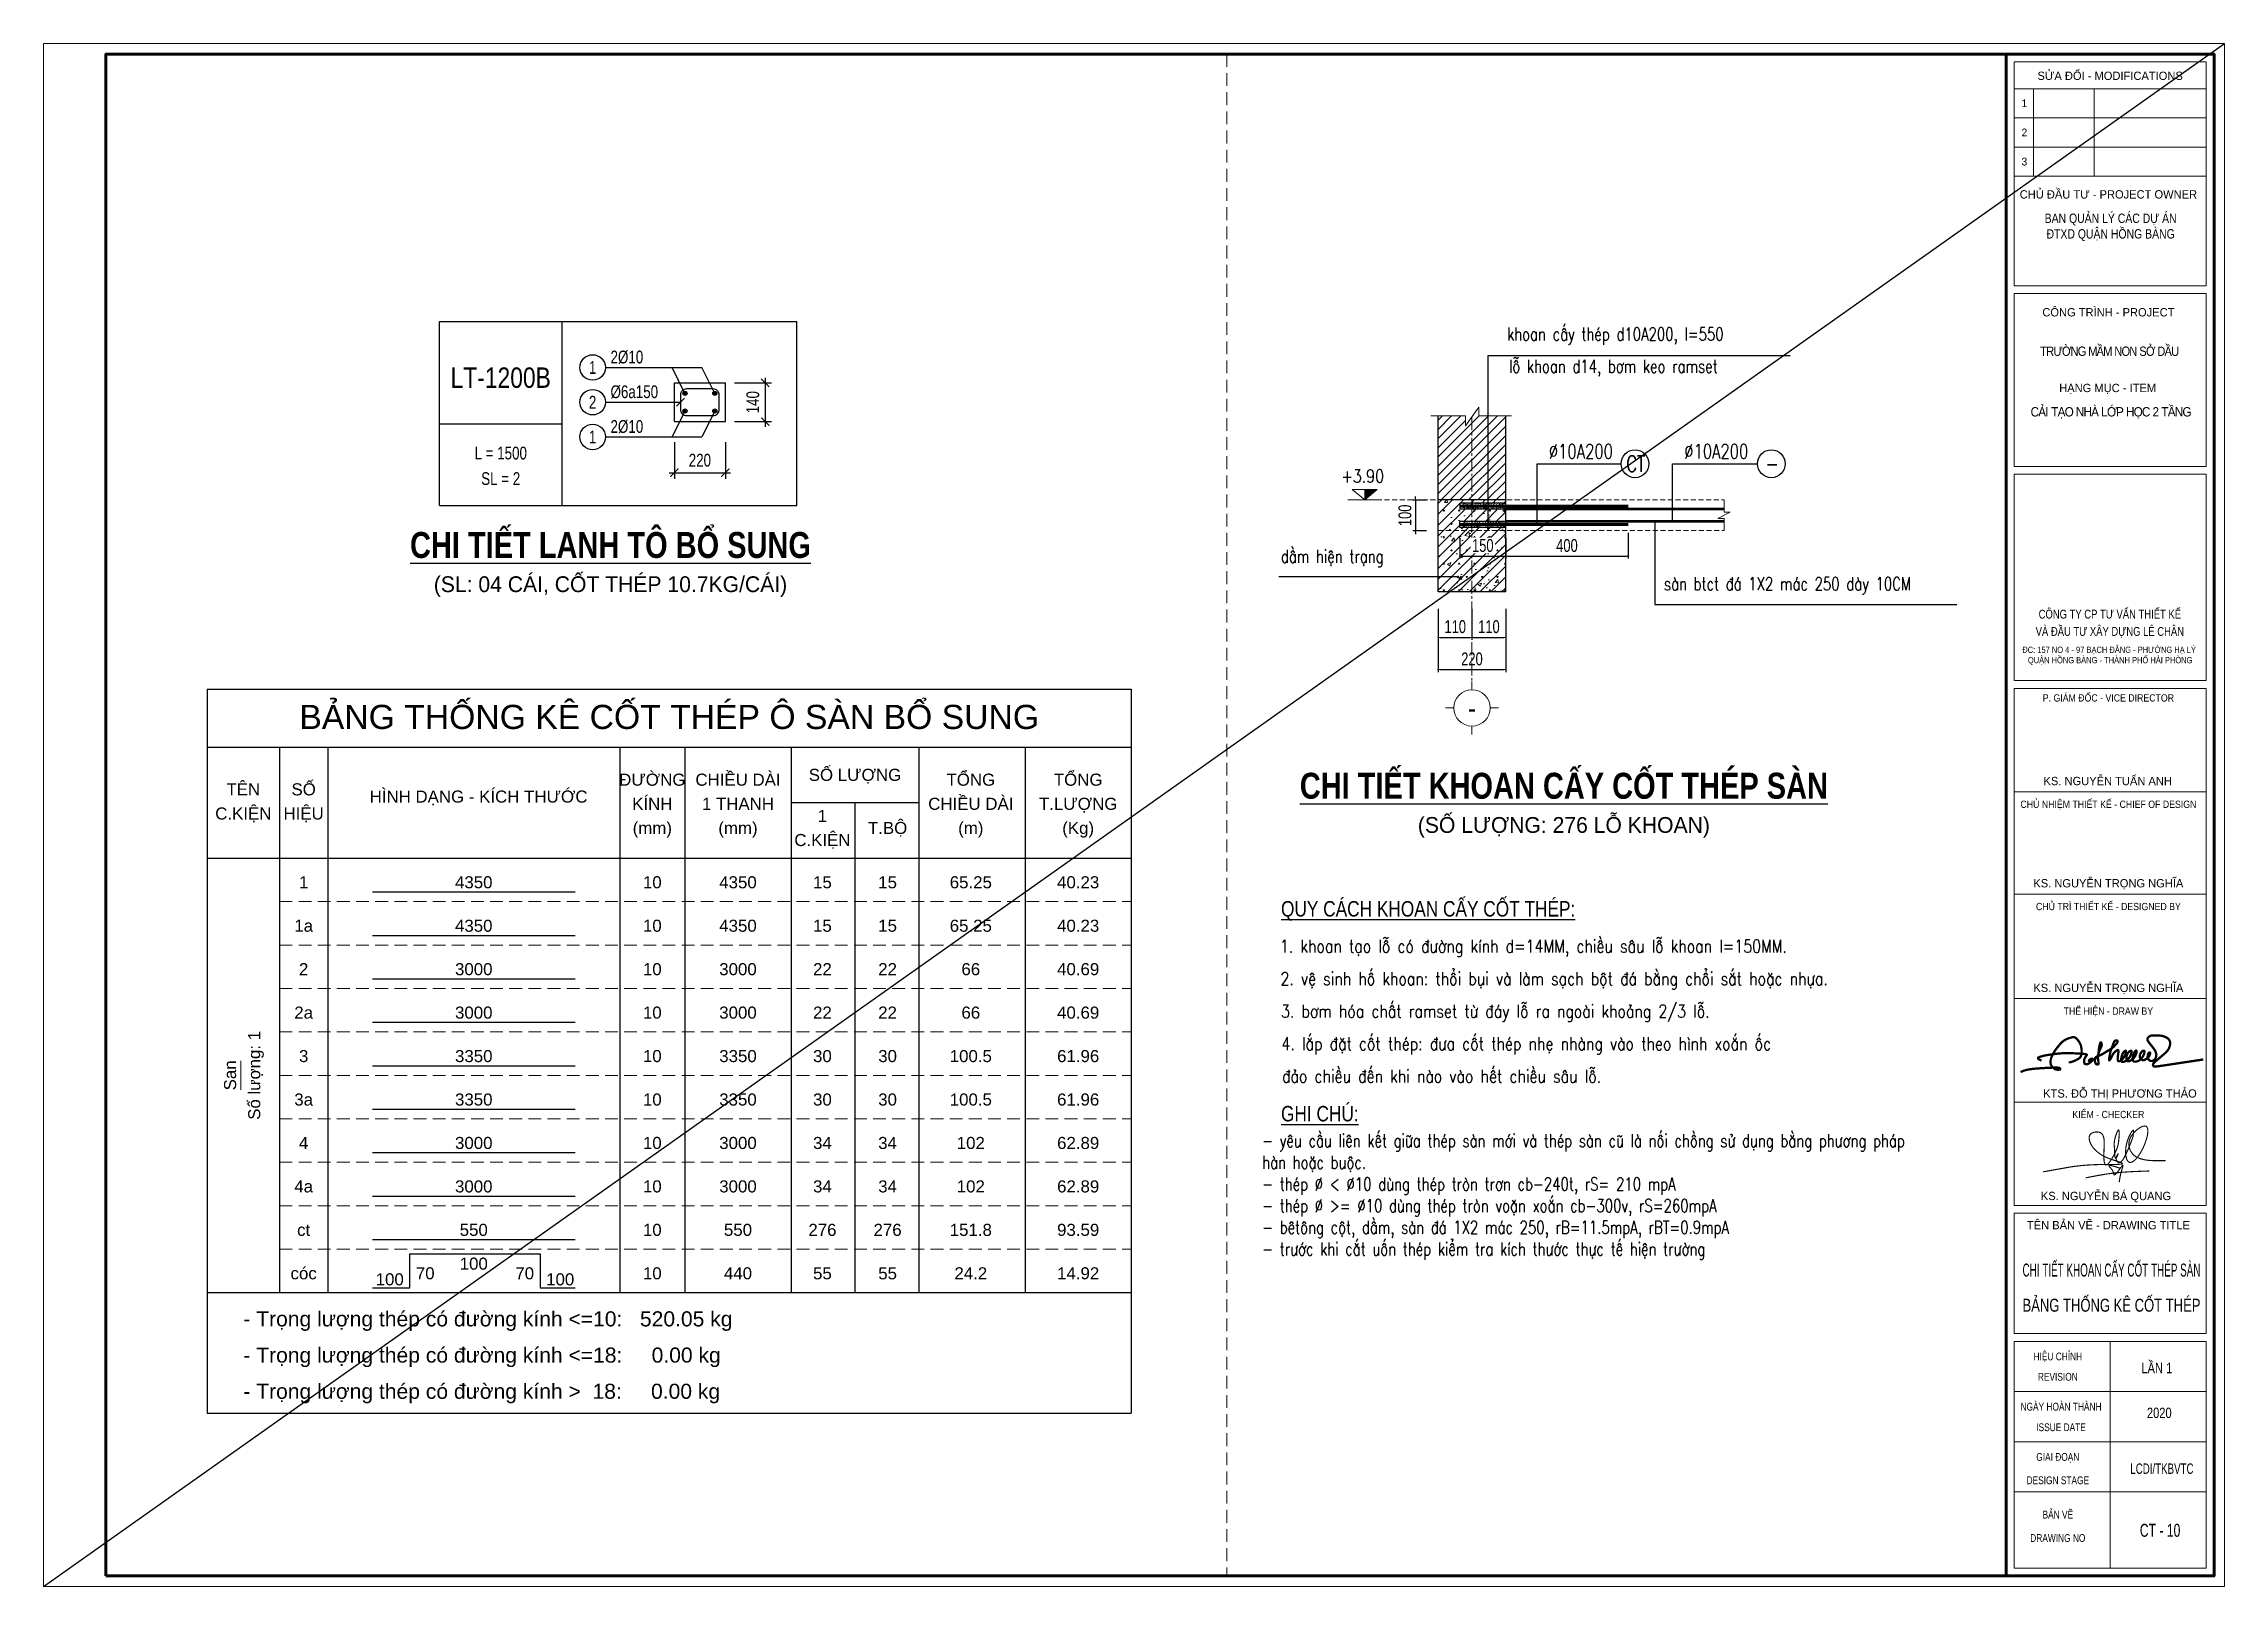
# Model space of a CAD drawing. Header units: millimetres. Extents: x -519517 to -431282, y -372679 to 113618.
# Drawn here: x -490082 to -479405, y -298568 to -291019 of the extents above; entities that cross this region are included whole.
import ezdxf
from ezdxf.enums import TextEntityAlignment as Align

# ---------------------------------------------------------------- set-up
doc = ezdxf.new("R2010")
doc.units = ezdxf.units.MM
doc.header["$LTSCALE"] = 5
for name, pattern in [('CENTER2', [28.575, 19.05, -3.175, 3.175, -3.175]), ('CENTERX2', [4, 2.5, -0.5, 0.5, -0.5]), ('DASHDOT', [1, 0.5, -0.25, 0, -0.25]), ('HIDDEN', [0.375, 0.25, -0.125])]:
    doc.linetypes.add(name, pattern=pattern)
doc.layers.get('0').update_dxf_attribs({"linetype": 'CENTER2'})
for name, color, linetype, lineweight in [('08. Net Text', 3, 'Continuous', 13), ('EG Net dam2', 6, 'Continuous', 53), ('Khungten_LCDI', 7, 'Continuous', 25), ('LC Dim', 8, 'Continuous', 18), ('LC Hatch', 252, 'Continuous', 9), ('LC ISO', 153, 'Continuous', 13), ('LC MANH DUT', 35, 'HIDDEN', 5), ('LC Net dam 1', 30, 'Continuous', 30), ('LC Net dam3', 1, 'Continuous', 60), ('LC Net khuat', 4, 'HIDDEN', 13), ('LC Net manh', 9, 'Continuous', 5), ('LC Net thay', 7, 'Continuous', 25), ('LC Net truc', 79, 'DASHDOT', 13), ('LC Text1', 3, 'Continuous', 20), ('LC Text2', 7, 'Continuous', 25)]:
    doc.layers.add(name, color=color, linetype=linetype, lineweight=lineweight)
for name, color, linetype in [('KCS_BORDER', 3, 'Continuous'), ('KCS_CHI', 1, 'Continuous'), ('KCS_DIM', 1, 'Continuous'), ('KCS_SNODE', 6, 'Continuous'), ('KCS_SOTHEP_CIRCLE', 1, 'Continuous'), ('KCS_SOTHEP_TEXT', 2, 'Continuous'), ('KCS_STEEL', 4, 'Continuous'), ('KCS_STIRRUP', 30, 'Continuous'), ('KCS_TEXT', 2, 'Continuous'), ('KCS_TEXT_TCK', 4, 'Continuous')]:
    doc.layers.add(name, color=color, linetype=linetype)
doc.layers.add('KCS_Plotter', color=11, linetype='Continuous', plot=False)
doc.styles.add('1', font='vnsimli.shx', dxfattribs={"width": 0.6})
doc.styles.add('Hoa', font='micross.ttf')
doc.styles.add('HOATBIF', font='hoatbif.shx', dxfattribs={"width": 0.75})
doc.styles.add('KCS_BIGTEXT', font='arial.ttf', dxfattribs={"width": 0.75})
doc.styles.add('KCS_SMTEXT', font='arial.ttf', dxfattribs={"width": 0.7})
doc.styles.add('Khungten', font='VHAVAN.TTF', dxfattribs={"width": 0.9, "height": 5000})
doc.styles.add('LC 1', font='VHAVANB.TTF')
doc.styles.add('LC 3', font='vnsimli.shx', dxfattribs={"width": 0.75})
doc.styles.add('LC3', font='VHARIALB.TTF', dxfattribs={"width": 0.8})
doc.styles.add('T1', font='Vnsimli.shx', dxfattribs={"width": 0.8})
doc.styles.add('T2', font='VHARIAL.TTF', dxfattribs={"width": 0.8})
doc.styles.add('Text Khung Ten', font='VHAVAN.TTF')
doc.styles.add('Thuong', font='micross.ttf')
doc.styles.add('Title', font='VHBLACK.TTF')
doc.styles.add('VnAvantH', font='VHAVANB.TTF', dxfattribs={"width": 0.6})
doc.dimstyles.new('1-100$7', dxfattribs={"dimtxt": 230, "dimasz": 300, "dimexe": 50, "dimexo": 300, "dimgap": 80, "dimtad": 1, "dimdec": 3, "dimzin": 12, "dimdsep": 46, "dimtxsty": '1', "dimblk1": 'ARCHTICK', "dimblk2": 'ARCHTICK', "dimsah": 1, "dimcen": 0.09, "dimdle": 160, "dimclrd": 256, "dimclre": 6, "dimclrt": 4, "dimadec": 3, "dimazin": 3, "dimtfac": 1, "dimtdec": 3, "dimtix": 1, "dimtmove": 2, "dimatfit": 3, "dimldrblk": 'DOTSMALL', "dimfxl": 1, "dimtolj": 1, "dimtzin": 15, "dimarcsym": 0})
doc.dimstyles.new('Copy of 1-110', dxfattribs={"dimscale": 110, "dimtxt": 2.5, "dimasz": 0.35, "dimexe": 0.5, "dimexo": 0, "dimgap": 0.8, "dimtad": 1, "dimdec": 0, "dimzin": 0, "dimdsep": 46, "dimtxsty": 'HOATBIF', "dimblk1": 'DOT', "dimblk2": 'DOT', "dimsah": 1, "dimcen": -1, "dimdle": 1, "dimclrd": 256, "dimclre": 256, "dimclrt": 4, "dimadec": 3, "dimazin": 2, "dimtfac": 0.333333, "dimtdec": 0, "dimtix": 1, "dimtmove": 2, "dimatfit": 3, "dimldrblk": 'DOT', "dimfxl": 1, "dimtvp": 0.833333, "dimtolj": 1, "dimtzin": 0, "dimarcsym": 0})
pattern_1 = [(50, (-119628.5, -305581.468), (18.2184669, -1.59390855), [1.905, -20.955]), (355, (-119628.5, -305581.468), (-3.5243421, 19.1056845), [1.524, -16.7640584]), (100.4514447, (-119626.982, -305581.601), (14.6941247, 17.5117752), [1.6190009, -17.8090245]), (46.1842, (-119628.5, -305576.388), (27.1079041, -4.2042328), [2.8575, -31.4325]), (96.635558, (-119626.241, -305576.739), (23.7404134, 24.7426125), [2.4285023, -26.7135608]), (351.184151, (-119628.5, -305576.388), (23.7404134, 24.7426125), [2.2859967, -25.1459732]), (21, (-119625.96, -305577.658), (15.1614391, -10.2265198), [1.905, -20.955]), (326, (-119625.96, -305577.658), (6.1802028, 18.4187966), [1.524, -16.764]), (71.451445, (-119624.697, -305578.51), (21.3416419, 8.1922769), [1.6190009, -17.8089938]), (37.5, (-119628.5, -305581.468), (0.30886033, 8.45550389), [0, -16.5608, 0, -17.018, 0, -16.8275]), (7.5, (-119628.5, -305581.468), (6.68196625, 10.01805748), [0, -9.7028, 0, -16.1798, 0, -6.4135]), (327.5, (-119634.1645, -305581.468), (13.55905952, -0.5728744), [0, -6.35, 0, -19.812, 0, -26.289]), (317.5, (-119636.705, -305581.468), (14.81291814, 2.5426491), [0, -8.255, 0, -13.1572, 0, -18.669])]

msp = doc.modelspace()

# ---------------------------------------------------------------- texts
at = {"layer": 'LC Net thay', "style": 'Hoa'}
for s, p in [('- Trọng lượng thép có đường kính <=10:   520.05 kg', (-489104, -297296.1)), ('- Trọng lượng thép có đường kính <=18:     0.00 kg', (-489104, -297473.3)), ('- Trọng lượng thép có đường kính >  18:     0.00 kg', (-489104, -297650.5))]:
    msp.add_text(s, height=73.828, dxfattribs=at).set_placement(p)
at = {"layer": 'LC Text1', "color": 4, "style": 'Hoa'}
msp.add_text('BẢNG THỐNG KÊ CỐT THÉP Ô SÀN BỔ SUNG', height=118.125, dxfattribs=at).set_placement((-487019.1, -294372.5), align=Align.CENTER)
at = {"layer": 'LC Text1', "ltscale": 0.2, "style": 'LC 1', "width": 0.9}
msp.add_text('-', height=100.3, dxfattribs=at).set_placement((-483088.9, -294350.9), align=Align.BOTTOM_CENTER)
at = {"layer": 'LC Text1'}
for s, height, style, p in [('SỐ LƯỢNG', 59.06, 'Hoa', (-486109.5, -294626.5)), ('TÊN', 59.06, 'Hoa', (-489104, -294697.4)), ('SỐ', 59.06, 'Hoa', (-488808.7, -294697.4)), ('HÌNH DẠNG - KÍCH THƯỚC', 59.062, 'Hoa', (-487952.3, -294732.8)), ('ĐƯỜNG', 59.06, 'Hoa', (-487101.8, -294650.1)), ('CHIỀU DÀI', 59.06, 'Hoa', (-486682.4, -294650.1)), ('TỔNG', 59.06, 'Hoa', (-485542.5, -294650.1)), ('TỔNG', 59.06, 'Hoa', (-485016.9, -294650.1)), ('C.KIỆN', 59.06, 'Hoa', (-489104, -294815.5)), ('HIỆU', 59.06, 'Hoa', (-488808.7, -294815.5)), ('KÍNH', 59.06, 'Hoa', (-487101.8, -294768.2)), ('1 THANH', 59.06, 'Hoa', (-486682.4, -294768.2)), ('1', 59.1, 'Hoa', (-486269, -294827.3)), ('CHIỀU DÀI', 59.06, 'Hoa', (-485542.5, -294768.2)), ('T.LƯỢNG', 59.06, 'Hoa', (-485016.9, -294768.2)), ('(mm)', 59.06, 'Thuong', (-487101.8, -294886.4)), ('(mm)', 59.06, 'Thuong', (-486682.4, -294886.4)), ('C.KIỆN', 59.06, 'Hoa', (-486269, -294945.4)), ('T.BỘ', 59.06, 'Hoa', (-485950, -294886.4)), ('(m)', 59.06, 'Thuong', (-485542.5, -294886.4)), ('(Kg)', 59.06, 'Thuong', (-485016.9, -294886.4))]:
    msp.add_text(s, height=height, dxfattribs=dict(at, style=style)).set_placement(p, align=Align.CENTER)
at = {"layer": 'LC Text1', "color": 3, "style": 'LC 3', "width": 0.8}
for s, p in [('1. khoan t¹o lç cã ®\xadêng kÝnh d=14MM, chiÒu s©u lç khoan l=150MM.', (-484029, -295467.1)), ('2. vÖ sinh hè khoan: thæi bôi vµ lµm s¹ch bét ®¸ b»ng chæi s¾t hoÆc nhùa.', (-484026.5, -295626.2)), ('3. b¬m hãa chÊt ramset tõ ®¸y lç ra ngoµi kho¶ng 2/3 lç.', (-484023.9, -295785.2)), ('4. l¾p ®Æt cèt thÐp: ®\xada cèt thÐp nhÑ nhµng vµo theo h×nh xo¾n èc ', (-484021.4, -295944.2)), ('®¶o chiÒu ®Õn khi nµo vµo hÕt chiÒu s©u lç.', (-484018.8, -296103.3))]:
    msp.add_text(s, height=63.55, dxfattribs=at).set_placement(p)
at = {"layer": 'LC Text1', "style": 'Hoa'}
for s, height, p in [('Số lượng: 1', 59.062, (-489021.3, -296067.6)), ('San', 59.06, (-489139.4, -296067.6))]:
    msp.add_text(s, height=height, rotation=90.00021, dxfattribs=at).set_placement(p, align=Align.CENTER)
at = {"layer": 'LC Text1', "color": 3, "char_height": 63.55, "attachment_point": 1, "line_spacing_factor": 0.8, "style": 'LC 3'}
for s, insert in [('khoan cÊy thÐp d10A200, l=550', (-482917, -292408.1)), ('lç khoan d14, b¬m keo ramset', (-482907.7, -292565.3)), ('dÇm hiÖn tr¹ng', (-484024.4, -293495.9)), ('sµn btct ®¸ 1X2 m¸c 250 dµy 10CM', (-482148.9, -293630.2))]:
    msp.add_mtext(s, dxfattribs=dict(at, insert=insert))
at = {"layer": 'LC Text1', "color": 3, "insert": (-484116, -296355.5), "char_height": 63.5499, "attachment_point": 1, "style": 'LC 3'}
msp.add_mtext_dynamic_manual_height_columns('- yªu cÇu liªn kÕt gi÷a thÐp sµn míi vµ thÐp sµn cò lµ nèi chång sö dông b»ng ph\xad¬ng ph¸p hµn hoÆc buéc.\\P- thÐp %%C < %%C10 dïng thÐp trßn tr¬n cb-240t, rS= 210 mpA\\P- thÐp %%C >= %%C10 dïng thÐp trßn voÆn xo¾n cb-300v, rS=260mpA\\P- bªt«ng cét, dÇm, sµn ®¸ 1X2 m¸c 250, rB=11.5mpA, rBT=0.9mpA\\P- tr\xadíc khi c¾t uèn thÐp kiÓm tra kÝch th\xadíc thùc tÕ hiÖn tr\xadêng', width=3453.892, gutter_width=1650, heights=[0], dxfattribs=at)
at = {"layer": 'LC Text2', "linetype": 'ByBlock', "style": 'LC 3', "width": 0.75}
for p in [(-482712.4, -293049), (-482049.5, -293049)]:
    msp.add_text('%%C10A200', height=70.61, dxfattribs=at).set_placement(p)
at = {"layer": 'LC Text2', "ltscale": 100, "style": 'LC 3', "width": 0.75}
for s, height, p in [('CT', 77.67, (-482286.8, -293074.7)), ('-', 77.7, (-481619.7, -293074.7))]:
    msp.add_text(s, height=height, dxfattribs=at).set_placement(p, align=Align.MIDDLE_CENTER)
at = {"layer": 'LC Text2', "style": 'Hoa'}
for s, height, p in [('1', 59.1, (-488808.7, -295169.9)), ('4350', 59.06, (-487975.9, -295169.9)), ('10', 59.06, (-487101.8, -295169.9)), ('4350', 59.06, (-486682.4, -295169.9)), ('15', 59.06, (-486269, -295169.9)), ('15', 59.06, (-485950, -295169.9)), ('65.25', 59.06, (-485542.5, -295169.9)), ('40.23', 59.06, (-485016.9, -295169.9)), ('1a', 59.06, (-488808.7, -295382.5)), ('4350', 59.06, (-487975.9, -295382.5)), ('10', 59.06, (-487101.8, -295382.5)), ('4350', 59.06, (-486682.4, -295382.5)), ('15', 59.06, (-486269, -295382.5)), ('15', 59.06, (-485950, -295382.5)), ('65.25', 59.06, (-485542.5, -295382.5)), ('40.23', 59.06, (-485016.9, -295382.5)), ('2', 59.1, (-488808.7, -295595.1)), ('3000', 59.06, (-487975.9, -295595.1)), ('10', 59.06, (-487101.8, -295595.1)), ('3000', 59.06, (-486682.4, -295595.1)), ('22', 59.06, (-486269, -295595.1)), ('22', 59.06, (-485950, -295595.1)), ('66', 59.06, (-485542.5, -295595.1)), ('40.69', 59.06, (-485016.9, -295595.1)), ('2a', 59.06, (-488808.7, -295807.7)), ('3000', 59.06, (-487975.9, -295807.7)), ('10', 59.06, (-487101.8, -295807.7)), ('3000', 59.06, (-486682.4, -295807.7)), ('22', 59.06, (-486269, -295807.7)), ('22', 59.06, (-485950, -295807.7)), ('66', 59.06, (-485542.5, -295807.7)), ('40.69', 59.06, (-485016.9, -295807.7)), ('3', 59.1, (-488808.7, -296020.4)), ('3350', 59.06, (-487975.9, -296020.4)), ('10', 59.06, (-487101.8, -296020.4)), ('3350', 59.06, (-486682.4, -296020.4)), ('30', 59.06, (-486269, -296020.4)), ('30', 59.06, (-485950, -296020.4)), ('100.5', 59.06, (-485542.5, -296020.4)), ('61.96', 59.06, (-485016.9, -296020.4)), ('3a', 59.06, (-488808.7, -296233)), ('3350', 59.06, (-487975.9, -296233)), ('10', 59.06, (-487101.8, -296233)), ('3350', 59.06, (-486682.4, -296233)), ('30', 59.06, (-486269, -296233)), ('30', 59.06, (-485950, -296233)), ('100.5', 59.06, (-485542.5, -296233)), ('61.96', 59.06, (-485016.9, -296233)), ('4', 59.1, (-488808.7, -296445.6)), ('3000', 59.06, (-487975.9, -296445.6)), ('10', 59.06, (-487101.8, -296445.6)), ('3000', 59.06, (-486682.4, -296445.6)), ('34', 59.06, (-486269, -296445.6)), ('34', 59.06, (-485950, -296445.6)), ('102', 59.06, (-485542.5, -296445.6)), ('62.89', 59.06, (-485016.9, -296445.6)), ('4a', 59.06, (-488808.7, -296658.2)), ('3000', 59.06, (-487975.9, -296658.2)), ('10', 59.06, (-487101.8, -296658.2)), ('3000', 59.06, (-486682.4, -296658.2)), ('34', 59.06, (-486269, -296658.2)), ('34', 59.06, (-485950, -296658.2)), ('102', 59.06, (-485542.5, -296658.2)), ('62.89', 59.06, (-485016.9, -296658.2)), ('ct', 59.06, (-488808.7, -296870.9)), ('550', 59.06, (-487975.9, -296870.9)), ('10', 59.06, (-487101.8, -296870.9)), ('550', 59.06, (-486682.4, -296870.9)), ('276', 59.06, (-486269, -296870.9)), ('276', 59.06, (-485950, -296870.9)), ('151.8', 59.06, (-485542.5, -296870.9)), ('93.59', 59.06, (-485016.9, -296870.9)), ('cóc', 59.06, (-488808.7, -297083.5)), ('10', 59.06, (-487101.8, -297083.5))]:
    msp.add_text(s, height=height, dxfattribs=at).set_placement(p, align=Align.BOTTOM_CENTER)
at = {"layer": 'LC Text2', "style": 'T2', "width": 0.8}
for s, p in [('%%Uquy c¸ch khoan cÊy cèt thÐp:', (-484023.8, -295290.3)), ('%%Ughi chó:', (-484023.8, -296292.8))]:
    msp.add_text(s, height=75.576, dxfattribs=at).set_placement(p)
at = {"layer": 'LC Text2', "style": 'Hoa'}
for s, p in [('70', (-488259.4, -297065.8)), ('100', (-487621.5, -297095.3))]:
    msp.add_text(s, height=59.06, dxfattribs=at).set_placement(p)
msp.add_text('100', height=59.06, dxfattribs=at).set_placement((-487975.9, -297018.5), align=Align.CENTER)
for s, p in [('70', (-487680.6, -297065.8)), ('100', (-488318.5, -297095.3))]:
    msp.add_text(s, height=59.06, dxfattribs=at).set_placement(p, align=Align.RIGHT)
at = {"layer": 'LC Text2', "color": 7, "style": 'Hoa'}
for s, p in [('440', (-486682.4, -297083.5)), ('55', (-486269, -297083.5)), ('55', (-485950, -297083.5)), ('24.2', (-485542.5, -297083.5)), ('14.92', (-485016.9, -297083.5))]:
    msp.add_text(s, height=59.06, dxfattribs=at).set_placement(p, align=Align.BOTTOM_CENTER)

# ---------------------------------------------------------------- blocks, each defined once
blk = doc.blocks.new('NGUYEN BA QUANG')
at = {"layer": 'LC ISO', "const_width": 54}
for points in [[(-3416, -557, -0.0010233), (-2231, -345, -0.0083849), (-1869, -289, -0.0261139), (-905, -212, -0.0071659), (-491, -205, 0.0017735), (-49, -203, 0.0097361), (200, -197, 0.025773), (331, -186, 0.0544649), (383, -173, 0.09183), (397, -166, 0.3862622), (399, -152, 0.1297931), (379, -135, 0.0368009), (321, -108, 0.0161279), (184, -59, -0.0067357), (-183, 62, -0.0239236), (-416, 154, -0.0467855), (-684, 310, -0.0415094), (-918, 503, -0.092678), (-1136, 813, -0.0777785), (-1199, 1035, -0.0701065), (-1196, 1141, -0.2015724), (-1106, 1286, -0.0918868), (-982, 1343, -0.1188506), (-732, 1351, -0.227561), (-543, 1208, -0.0557164), (-508, 1121, -0.0357413), (-487, 1019, -0.0227565), (-478, 904, -0.0186777), (-477, 714, 0.0053615), (-493, 294, 0.0225006), (-487, 25, 0.0249561), (-474, -85, 0.051878), (-451, -169, 0.0840037), (-427, -209, 0.302699), (-372, -224, 0.0910284), (-331, -204, 0.0457694), (-285, -164, 0.0314074), (-218, -87, 0.0264732), (-114, 66, 0.0388783), (124, 530, 0.0633875), (207, 831, 0.0303767), (243, 1236, 0.019395), (241, 1350, 0.050857), (231, 1429, 0.0892589), (221, 1451, 0.4461927), (202, 1454, 0.0896702), (185, 1438, 0.0483152), (156, 1388, 0.0245678), (114, 1288, 0.037087), (24, 971, 0.0681105), (7, 722, 0.0074038), (19, 571, -0.0098205), (27, 442, 0.0137748), (38, 214, 0.0239914), (46, 154, 0.0686415), (58, 113, 0.1684949), (71, 99, 0.190472), (82, 99, 0.1357526), (102, 116, 0.0425465), (133, 165, 0.0372468), (185, 280, 0.0834618), (192, 310, 0.7523962), (189, 311, 0.0771033), (170, 286, 0.0677775), (106, 135, 0.0796422), (97, 52, 0.0761501), (107, 12, 0.0908181), (168, -77, 0.1629919), (233, -111, 0.1345346), (287, -101, 0.0461347), (315, -85, 0.0588999), (372, -33, 0.0334464), (431, 44, 0.0204929), (492, 142, 0.0189308), (584, 325, 0.0123147), (712, 617, 0.006262), (906, 1114)], [(906, 1114, 0.0068212), (929, 1272, 0.0117745), (937, 1340, 0.0262664), (938, 1394, 0.0521035), (935, 1423, 0.0767832), (930, 1436, 0.1639711), (923, 1442, 0.1700422), (914, 1442, 0.0804787), (902, 1436, 0.05585), (881, 1417, 0.0310563), (847, 1375, 0.0252032), (791, 1286, 0.116129), (556, 476, 0.0619741), (575, 166, 0.0453647), (610, 47, 0.0706763), (660, -41, 0.0914148), (710, -86, 0.1469051), (783, -104, 0.0684475), (833, -95, 0.0496358), (885, -72, 0.0539859), (978, -6, 0.0292093), (1056, 69, 0.0213044), (1134, 162, 0.0254909), (1250, 329, 0.0688733), (1561, 1027, 0.0177299), (1596, 1171, 0.0376973), (1624, 1368, 0.0290371), (1623, 1453, 0.0428799), (1613, 1525, 0.0667264), (1590, 1583, 0.1004946), (1556, 1623, 0.1118715), (1508, 1644, 0.0546311), (1469, 1647, 0.0411791), (1426, 1643, 0.04561), (1355, 1623, 0.0496701), (1225, 1558, 0.1094288), (829, 1164, 0.0504697), (753, 1012, 0.3681263), (1079, 156, 0.0406548), (1223, 90, 0.031441), (1383, 42, 0.0235031), (1557, 9, 0.0170839), (1742, -10, 0.0119355), (1936, -19, 0.0091334), (2206, -21, 0.0029154), (2480, -16)], [(-1368, -847, -0.0040515), (-800, -737, -0.0263843), (342, -582, -0.0063389), (726, -556, -0.0042152), (1111, -537, -0.0026292), (1689, -517)], [(274, -380, 0.0025836), (99, -322, 0.0048292), (-9, -289, 0.0095493), (-104, -262, 0.0201896), (-180, -245, 0.0203908), (-210, -242, 0.0377921), (-233, -241, 0.0838906), (-249, -244, 0.1298664), (-256, -250, 0.1706473), (-258, -257, 0.0741418), (-257, -264, 0.0433302), (-253, -271, 0.0389821), (-240, -290, 0.0183814), (-209, -327, -0.0061446), (-155, -388, -0.0171614), (-112, -442, -0.0291793), (-72, -502, -0.0562767), (-39, -577, -0.0254161), (-31, -610, -0.0032474), (-24, -652, 0.0333155), (-18, -677, 0.0556315), (-12, -689, 0.0875211), (-5, -698, 0.1582798), (8, -703, 0.0777698), (18, -702, 0.0514953), (30, -698, 0.0483803), (50, -685, 0.02792), (72, -667, 0.0212153), (104, -635, 0.0127575), (138, -596, 0.0113536), (192, -528, 0.0059453), (265, -430, -0.0079036), (360, -301, -0.0114833), (384, -270, -0.0278225), (404, -249, -0.066961), (415, -240, -0.1235452), (420, -238, -0.2485841), (424, -240, -0.1208396), (426, -246, -0.0645966), (426, -260, -0.0270083), (421, -289, -0.0113062), (411, -326, -0.0070848), (384, -419, 0.0077733), (340, -569, 0.0316199), (266, -923, 0.0047948), (248, -1055)]]:
    blk.add_lwpolyline(points, format="xyb", dxfattribs=at)
blk = doc.blocks.new('CK THAO')
at = {"layer": 'LC ISO', "const_width": 60}
for points in [[(21873, -82516), (21924, -82491), (21950, -82481), (21969, -82474), (21981, -82470), (21991, -82467), (22001, -82464), (22014, -82461), (22025, -82458), (22037, -82455), (22057, -82451), (22068, -82449), (22080, -82446), (22097, -82444), (22129, -82439), (22159, -82435), (22189, -82431), (22205, -82429), (22225, -82427), (22244, -82425), (22262, -82424), (22280, -82422), (22304, -82420), (22336, -82418), (22363, -82416), (22376, -82415), (22394, -82414), (22448, -82411), (22470, -82409), (22494, -82408), (22518, -82406), (22535, -82405), (22561, -82404), (22595, -82402), (22630, -82401), (22651, -82400), (22666, -82399), (22681, -82399), (22688, -82398), (22696, -82398), (22704, -82398), (22709, -82398), (22715, -82397), (22721, -82397), (22729, -82397), (22736, -82397), (22743, -82397), (22749, -82397), (22755, -82397), (22768, -82397), (22776, -82396), (22788, -82396), (22796, -82396), (22808, -82396), (22817, -82396), (22822, -82396), (22831, -82396), (22831, -82396), (22843, -82397), (22860, -82399), (22875, -82401), (22885, -82403), (22888, -82404), (22889, -82405), (22889, -82405), (22892, -82406), (22893, -82407), (22895, -82408), (22897, -82409), (22899, -82410), (22900, -82411), (22902, -82412), (22902, -82412), (22903, -82413), (22903, -82413), (22905, -82415), (22906, -82417), (22907, -82418), (22908, -82420), (22910, -82422), (22910, -82422), (22910, -82424), (22911, -82426), (22912, -82426), (22912, -82427), (22912, -82428), (22912, -82428), (22912, -82428), (22912, -82428), (22912, -82429), (22912, -82430), (22912, -82431), (22912, -82432), (22912, -82433), (22912, -82434), (22912, -82434), (22911, -82435), (22911, -82435), (22911, -82436), (22910, -82437), (22910, -82438), (22910, -82438), (22909, -82439), (22908, -82439), (22908, -82440), (22907, -82440), (22907, -82441), (22906, -82441), (22906, -82441), (22905, -82442), (22904, -82442), (22904, -82443), (22903, -82443), (22903, -82443), (22902, -82444), (22900, -82444), (22899, -82445), (22898, -82445), (22896, -82446), (22892, -82447), (22887, -82449), (22882, -82450), (22873, -82451), (22868, -82452), (22860, -82453), (22855, -82453), (22848, -82453), (22835, -82453), (22823, -82451), (22809, -82448), (22799, -82445), (22785, -82439), (22776, -82434), (22768, -82430), (22755, -82423), (22743, -82415), (22731, -82406), (22721, -82397), (22703, -82379), (22695, -82369), (22680, -82346), (22670, -82324), (22663, -82303), (22659, -82280), (22659, -82280), (22657, -82245), (22658, -82222), (22662, -82195), (22670, -82159), (22679, -82133), (22693, -82098), (22717, -82048), (22728, -82027), (22764, -81967), (22796, -81921), (22796, -81921), (22828, -81879), (22852, -81849), (22866, -81831), (22866, -81831), (22886, -81808), (22886, -81808), (22906, -81785), (22906, -81785), (22924, -81765), (22924, -81765), (22943, -81746), (22954, -81735), (22968, -81723), (22980, -81713), (22992, -81703), (23007, -81692), (23019, -81684), (23033, -81675), (23047, -81667), (23068, -81656), (23085, -81648), (23105, -81640), (23127, -81632), (23144, -81626), (23161, -81621), (23174, -81617), (23188, -81613), (23204, -81609), (23222, -81604), (23232, -81602), (23239, -81602), (23239, -81602), (23240, -81601), (23242, -81601), (23243, -81601), (23245, -81601), (23246, -81601), (23247, -81601), (23249, -81601), (23250, -81600), (23250, -81600), (23251, -81600), (23251, -81600), (23255, -81600), (23258, -81600), (23263, -81600), (23264, -81601), (23264, -81601), (23268, -81601), (23277, -81602), (23286, -81604), (23310, -81616), (23317, -81621), (23326, -81629), (23336, -81638), (23344, -81647), (23351, -81653), (23358, -81662), (23375, -81681), (23383, -81692), (23393, -81706), (23401, -81717), (23417, -81744), (23426, -81760), (23440, -81790), (23448, -81811), (23456, -81838), (23456, -81838), (23467, -81893), (23472, -81943), (23472, -81958), (23472, -81982), (23471, -81997), (23469, -82024), (23468, -82035), (23465, -82053), (23465, -82053), (23459, -82078), (23459, -82078), (23451, -82101), (23424, -82139), (23401, -82158), (23372, -82176), (23348, -82189), (23348, -82189), (23295, -82214), (23256, -82231), (23196, -82252), (23154, -82259), (23134, -82259)], [(25205, -81700), (25201, -81692), (25196, -81679), (25194, -81670), (25193, -81661), (25193, -81652), (25195, -81642), (25199, -81632), (25203, -81623), (25206, -81617), (25212, -81609), (25217, -81603), (25224, -81596), (25234, -81587), (25242, -81581), (25251, -81576)], [(25242, -81581), (25260, -81571), (25284, -81562), (25309, -81557), (25341, -81554), (25378, -81554), (25412, -81554), (25450, -81555)], [(25450, -81555), (25511, -81558), (25568, -81566), (25603, -81574), (25642, -81588), (25683, -81607), (25715, -81625), (25744, -81650), (25767, -81680), (25784, -81722), (25788, -81756), (25784, -81800), (25774, -81841), (25759, -81881), (25742, -81916), (25722, -81947), (25685, -81991), (25660, -82015), (25603, -82063), (25360, -82272), (25345, -82295), (25336, -82329), (25342, -82346)], [(23724, -82236), (23724, -82236), (23715, -82244), (23708, -82251), (23693, -82264), (23693, -82264), (23683, -82272), (23670, -82282), (23657, -82291), (23639, -82301), (23625, -82306), (23614, -82309), (23602, -82311), (23591, -82311), (23552, -82299), (23540, -82271), (23537, -82256), (23536, -82244), (23536, -82228), (23537, -82214), (23538, -82205), (23540, -82192), (23543, -82178), (23549, -82162), (23556, -82147), (23564, -82134), (23570, -82123), (23578, -82113), (23587, -82099), (23594, -82089), (23599, -82081), (23605, -82071), (23606, -82061), (23581, -82046), (23556, -82043), (23531, -82040), (23512, -82039), (23468, -82035), (23436, -82033), (23416, -82031), (23377, -82029), (23357, -82028), (23327, -82026), (23300, -82024), (23271, -82023), (23239, -82022), (23205, -82020), (23169, -82019), (23145, -82019), (23117, -82019), (23102, -82019), (23073, -82019), (23043, -82019), (23009, -82020), (22984, -82021), (22949, -82023), (22904, -82026), (22885, -82028), (22841, -82032), (22799, -82037), (22739, -82045), (22685, -82052), (22637, -82058), (22612, -82062), (22580, -82067), (22561, -82070), (22534, -82075), (22502, -82082), (22465, -82090), (22437, -82098), (22403, -82108), (22388, -82113), (22377, -82117), (22365, -82121), (22344, -82130), (22335, -82135), (22330, -82150), (22343, -82173), (22370, -82190), (22420, -82212)], [(23715, -82171), (23708, -82174), (23697, -82178), (23690, -82182), (23675, -82193), (23667, -82205), (23665, -82209), (23663, -82215), (23662, -82217), (23662, -82217), (23662, -82219), (23664, -82223), (23679, -82225), (23691, -82223)], [(23691, -82223), (23694, -82223), (23710, -82220), (23748, -82211), (23772, -82203), (23793, -82193), (23820, -82177), (23831, -82169), (23831, -82169), (23846, -82155)], [(23720, -82240), (23729, -82232), (23732, -82229), (23737, -82224), (23741, -82219), (23744, -82216), (23746, -82212), (23751, -82204), (23753, -82198), (23755, -82189), (23755, -82184), (23755, -82180), (23755, -82176), (23754, -82171), (23753, -82168), (23751, -82165), (23748, -82162), (23742, -82161), (23737, -82163), (23733, -82164), (23727, -82166), (23720, -82169), (23715, -82171)], [(23890, -82320), (23884, -82319), (23877, -82318), (23872, -82316), (23866, -82313), (23859, -82309), (23855, -82306), (23849, -82301), (23843, -82295), (23843, -82295), (23834, -82279), (23829, -82268), (23824, -82249), (23821, -82236), (23818, -82224), (23815, -82209), (23813, -82191), (23813, -82181), (23816, -82163), (23828, -82139), (23842, -82126), (23883, -82102), (23918, -82088), (23936, -82081)], [(23847, -82156), (23863, -82135), (23876, -82115), (23885, -82099), (23894, -82078), (23903, -82054), (23912, -82028), (23924, -81993), (23932, -81969), (23947, -81931), (23960, -81903), (23972, -81880), (23981, -81861), (23991, -81834), (23997, -81804), (23994, -81775), (23992, -81768), (23991, -81766), (23990, -81762), (23989, -81758), (23987, -81755), (23986, -81753), (23985, -81751), (23984, -81748), (23982, -81745), (23980, -81742), (23978, -81740), (23976, -81739), (23974, -81739), (23968, -81740), (23959, -81746), (23958, -81748), (23957, -81751), (23956, -81753), (23955, -81757), (23955, -81760), (23954, -81764), (23952, -81774), (23949, -81785), (23946, -81796), (23946, -81796), (23943, -81809), (23943, -81809), (23938, -81826), (23938, -81826), (23937, -81832), (23935, -81838), (23933, -81847), (23933, -81847), (23931, -81858)], [(23931, -81858), (23931, -81858), (23927, -81881), (23925, -81896), (23922, -81922), (23921, -81938), (23917, -81976), (23898, -82129), (23899, -82155), (23902, -82185), (23907, -82219), (23907, -82219), (23910, -82248), (23911, -82271), (23911, -82289), (23910, -82293), (23910, -82297), (23909, -82300), (23908, -82302), (23908, -82302), (23907, -82305), (23906, -82307), (23906, -82307), (23905, -82310), (23903, -82313), (23899, -82317), (23898, -82318), (23896, -82318), (23896, -82318), (23895, -82319), (23891, -82319), (23890, -82320)], [(23936, -82081), (23964, -82069), (23984, -82059), (24000, -82051), (24021, -82040), (24041, -82028), (24067, -82013), (24085, -82002), (24116, -81982), (24137, -81969), (24159, -81956), (24185, -81940), (24207, -81927), (24251, -81900), (24282, -81876), (24308, -81852), (24333, -81826), (24355, -81803)], [(24344, -81697), (24337, -81703), (24328, -81714), (24313, -81740), (24306, -81758), (24299, -81776), (24290, -81802), (24282, -81822), (24282, -81822), (24264, -81865), (24230, -81962), (24221, -81997), (24217, -82020), (24200, -82109), (24194, -82146), (24193, -82161), (24191, -82172), (24191, -82182), (24191, -82190), (24192, -82198), (24192, -82198), (24195, -82204), (24199, -82204), (24204, -82202), (24210, -82193), (24215, -82188), (24217, -82184), (24220, -82180), (24223, -82176), (24225, -82172), (24228, -82168), (24230, -82165), (24232, -82161), (24234, -82158), (24236, -82154), (24238, -82151)], [(24238, -82151), (24247, -82135), (24253, -82123), (24262, -82106), (24269, -82090), (24276, -82077), (24282, -82066), (24292, -82047), (24299, -82036), (24308, -82022), (24321, -82006), (24331, -81996), (24344, -81984), (24354, -81975), (24368, -81964), (24370, -81962), (24371, -81961), (24374, -81959), (24377, -81957), (24393, -81946), (24403, -81941), (24405, -81940), (24405, -81940), (24407, -81939), (24407, -81939), (24411, -81938), (24411, -81938), (24416, -81937), (24417, -81936), (24420, -81937), (24422, -81937), (24424, -81938), (24426, -81939), (24428, -81940), (24430, -81944), (24431, -81947), (24433, -81952), (24434, -81955), (24434, -81959), (24435, -81963)], [(24355, -81803), (24377, -81780), (24398, -81753), (24411, -81724), (24410, -81700), (24403, -81690), (24403, -81690), (24396, -81685), (24384, -81683), (24374, -81684), (24364, -81686), (24352, -81692), (24344, -81697), (24337, -81703)], [(24435, -81963), (24435, -81969), (24435, -81976), (24435, -81986), (24434, -81998), (24433, -82006), (24416, -82121), (24413, -82183), (24418, -82206)], [(24415, -82197), (24422, -82214), (24427, -82222), (24433, -82228), (24442, -82231), (24450, -82231), (24457, -82229), (24467, -82226), (24474, -82222), (24489, -82213), (24499, -82206), (24499, -82206), (24520, -82190), (24536, -82177), (24556, -82158), (24566, -82143), (24575, -82128), (24583, -82113), (24592, -82096), (24601, -82080), (24609, -82063), (24617, -82045), (24623, -82025), (24628, -82006), (24631, -81981), (24629, -81961), (24627, -81957), (24627, -81957), (24627, -81957), (24623, -81954), (24620, -81953), (24616, -81954), (24611, -81957), (24606, -81960), (24600, -81964), (24595, -81969), (24589, -81974), (24582, -81981), (24577, -81987), (24566, -81999), (24558, -82009), (24548, -82025), (24539, -82044), (24531, -82064), (24524, -82087), (24518, -82107), (24513, -82128), (24509, -82148), (24507, -82167), (24508, -82199), (24510, -82221), (24518, -82239), (24529, -82246), (24539, -82248), (24552, -82248), (24564, -82246), (24592, -82239), (24627, -82218), (24654, -82200), (24654, -82200), (24683, -82176), (24703, -82156), (24722, -82131), (24733, -82114), (24746, -82090), (24758, -82063), (24767, -82036), (24773, -82009), (24777, -81983), (24773, -81963), (24764, -81956), (24746, -81960), (24729, -81968), (24712, -81980), (24687, -82007), (24676, -82027), (24663, -82053), (24653, -82076), (24646, -82098), (24642, -82129), (24642, -82153), (24644, -82168), (24646, -82182), (24652, -82201), (24663, -82222), (24678, -82229), (24697, -82231), (24715, -82229), (24736, -82222), (24753, -82213)], [(24753, -82213), (24766, -82205), (24778, -82196), (24788, -82188), (24799, -82180), (24808, -82172), (24825, -82156), (24841, -82138), (24854, -82122), (24863, -82108), (24872, -82093), (24879, -82077), (24886, -82061), (24893, -82043), (24899, -82029), (24909, -82001), (24909, -81980), (24908, -81971), (24906, -81962), (24903, -81956), (24899, -81951), (24896, -81950), (24892, -81950), (24890, -81951), (24886, -81953), (24883, -81956), (24878, -81960), (24873, -81965), (24869, -81970), (24866, -81974), (24850, -82004)], [(24863, -81978), (24863, -81978), (24845, -82005), (24837, -82020), (24828, -82043), (24820, -82067), (24813, -82093), (24809, -82111), (24805, -82140), (24804, -82175), (24812, -82210), (24820, -82221), (24831, -82230), (24842, -82237), (24856, -82241), (24867, -82242)], [(24867, -82242), (24888, -82241), (24906, -82238), (24925, -82233), (24937, -82229), (24964, -82217), (24995, -82197), (25013, -82183), (25042, -82152), (25068, -82112), (25084, -82083), (25096, -82056), (25104, -82034), (25110, -82015), (25115, -81988), (25114, -81970), (25110, -81961), (25107, -81959), (25100, -81956), (25095, -81955), (25089, -81954), (25081, -81955), (25073, -81957), (25065, -81960), (25059, -81964), (25054, -81969), (25049, -81973), (25045, -81979)], [(25047, -81976), (25037, -81989), (25027, -82002), (25016, -82020), (25005, -82040), (24999, -82053), (24993, -82076), (24991, -82102), (24993, -82120), (24998, -82138)], [(24998, -82138), (24998, -82138), (25004, -82151), (25012, -82162), (25019, -82172), (25030, -82182), (25038, -82189), (25050, -82196), (25064, -82200), (25082, -82201), (25098, -82200), (25125, -82191), (25173, -82163), (25218, -82121), (25240, -82089), (25249, -82071), (25259, -82048), (25264, -82034), (25265, -82023), (25264, -82015), (25261, -82010), (25258, -82007), (25255, -82005), (25252, -82002), (25249, -82001), (25247, -82001), (25241, -82001), (25238, -82003), (25233, -82007), (25229, -82010), (25226, -82014), (25222, -82021)], [(25195, -82090), (25195, -82102), (25195, -82116), (25199, -82138), (25204, -82154), (25211, -82168), (25218, -82179), (25233, -82195), (25250, -82210), (25268, -82219), (25287, -82224), (25305, -82224), (25329, -82219), (25349, -82210), (25372, -82194), (25389, -82176), (25404, -82152), (25412, -82133), (25420, -82102), (25426, -82056), (25406, -81983), (25373, -81921), (25319, -81850), (25273, -81792), (25233, -81740), (25205, -81700)], [(25224, -82017), (25215, -82031), (25209, -82043), (25203, -82057), (25198, -82075), (25195, -82090)], [(25338, -82336), (25347, -82353), (25354, -82360), (25365, -82367), (25378, -82371), (25400, -82371), (25430, -82368), (25583, -82346), (26653, -82184)]]:
    blk.add_lwpolyline(points, dxfattribs=at)
blk = doc.blocks.new('lcdi fix')
at = {"layer": 'Defpoints', "lineweight": 0}
blk.add_lwpolyline([(-1200, -14850), (-1200, 14850), (40800, 14850), (40800, -14850)], close=True, dxfattribs=at)
at = {"layer": 'Khungten_LCDI', "color": 5, "lineweight": 60}
blk.add_line((36600, 14650), (36600, -14650), dxfattribs=at)
at = {"layer": 'Khungten_LCDI', "color": 5, "lineweight": 25}
blk.add_line((40600, -14650), (40600, 14650), dxfattribs=at)
at = {"layer": 'Khungten_LCDI', "color": 9, "lineweight": 15}
for p, q in [((36750, 13981), (40450, 13981)), ((37123, 13981), (37123, 12297)), ((38293, 13981), (38293, 12297)), ((36750, 13420), (40450, 13420)), ((36750, 12858), (40450, 12858)), ((36750, 12297), (40450, 12297)), ((38600, -10133), (38600, -14500)), ((40450, -11100), (36750, -11100)), ((40450, -12067), (36750, -12067)), ((40450, -13033), (36750, -13033))]:
    blk.add_line(p, q, dxfattribs=at)
at = {"layer": 'Khungten_LCDI', "color": 5, "lineweight": 60}
blk.add_lwpolyline([(0, -14650), (0, 14650), (40600, 14650), (40600, -14650)], close=True, dxfattribs=at)
at = {"layer": 'Khungten_LCDI', "color": 9, "lineweight": 15}
for points in [[(36750, 10190), (40450, 10190), (40450, 14500), (36750, 14500)], [(36750, 6712), (40450, 6712), (40450, 10040), (36750, 10040)], [(36750, 2587), (40450, 2587), (40450, 6562), (36750, 6562)], [(36750, 446), (40450, 446), (40450, 2437), (36750, 2437)], [(36750, -1522), (40450, -1522), (40450, 446), (36750, 446)], [(36750, -1522), (40450, -1522), (40450, -3535), (36750, -3535)], [(36750, -1522), (40450, -1522), (40450, -3535), (36750, -3535)], [(36750, -5526), (40450, -5526), (40450, -3535), (36750, -3535)], [(36750, -7517), (40450, -7517), (40450, -5526), (36750, -5526)], [(36750, -9983), (40450, -9983), (40450, -7667), (36750, -7667)], [(36750, -14500), (40450, -14500), (40450, -10133), (36750, -10133)]]:
    blk.add_lwpolyline(points, close=True, dxfattribs=at)
at = {"layer": 'LC Net dam 1'}
for name, p, xscale, yscale, zscale in [('CK THAO', (20771, 55798), 0.736210366573874, 0.736210366573874, 0.736210366573874), ('NGUYEN BA QUANG', (38676, -6647), 0.4, 0.4, 0.4)]:
    blk.add_blockref(name, p, dxfattribs=dict(at, xscale=xscale, yscale=yscale, zscale=zscale))
at = {"color": 7}
for s, style, p in [('söa ®æi - modifications', 'Khungten', (38600, 14151)), ('chñ ®Çu t\xad - project owner', 'Khungten', (38566, 11868)), ('c«ng tr×nh - PROJECT', 'Khungten', (38566, 9598)), ('h¹ng môc - item', 'Khungten', (38552, 8141)), ('ks. nguyÔn tuÊn anh', 'VnAvantH', (38553, 574)), ('ks. nguyÔn träng nghÜa', 'VnAvantH', (38565, -1394)), ('ks. nguyÔn träng nghÜa', 'VnAvantH', (38565, -3408)), ('ks. nguyÔn b¸ quang', 'VnAvantH', (38520, -7414)), ('tªn b¶n vÏ - drawing title', 'Khungten', (38566, -7977))]:
    blk.add_text(s, height=160, dxfattribs=dict(at, style=style)).set_placement(p, align=Align.CENTER)
for s, height, style, width, p in [('c«ng ty cp t\xad vÊn thiÕt kÕ', 170, 'Title', 0.8, (38594, 3782)), ('vµ ®Çu t\xad x©y dùng lª ch©n', 170, 'Title', 0.8, (38594, 3449)), ('P. gi¸m ®èc - VICE director', 140, 'Khungten', 0.9, (38566, 2184)), ('chñ nhiÖm thiÕt kÕ - chief of design', 140, 'Khungten', 0.9, (38566, 136)), ('chñ tr× thiÕt kÕ - designed by', 140, 'Khungten', 0.9, (38566, -1832)), ('thÓ hiÖn - draw by', 140, 'Khungten', 0.9, (38566, -3845)), ('kiÓm - checker', 140, 'Khungten', 0.9, (38566, -5836)), ('hiÖu chØnh', 150, 'Khungten', 0.8, (37592, -10499)), ('revision', 150, 'Khungten', 0.8, (37592, -10891)), ('ngµy hoµn thµnh', 150, 'Khungten', 0.8, (37654, -11466)), ('issue date', 150, 'Khungten', 0.8, (37654, -11862)), ('giai ®o¹n', 150, 'Khungten', 0.8, (37592, -12433)), (' lcdi/tkbvtc', 200, 'Title', 0.7, (39571, -12684)), ('design stage', 150, 'Khungten', 0.8, (37592, -12883)), ('b¶n vÏ', 150, 'Khungten', 0.8, (37592, -13544)), ('drawing nO', 150, 'Khungten', 0.8, (37592, -13994))]:
    blk.add_text(s, height=height, dxfattribs=dict(at, style=style, width=width)).set_placement(p, align=Align.CENTER)
at = {"color": 7, "style": 'VnAvantH'}
blk.add_text('kts. ®ç thÞ ph\xad¬ng th¶o ', height=160, dxfattribs=at).set_placement((37310, -5441))
at = {"color": 4, "char_height": 180, "attachment_point": 5, "style": 'Khungten'}
for s, insert, width in [('{\\f.VnArialH|b0|i0|c0|p34;\\W0.8;ban qu¶n lý c¸c dù ¸n \\P®txd quËn hång bµng}', (38609, 11313), 3619.87), ('{\\f.VnArialH|b0|i0|c0|p34;\\W0.85;\\T0.9;tr\xadêng mÇm non së dÇu}', (38582, 8927), 3712.56), ('{\\f.VnArialH|b0|i0|c0|p34;\\T0.9;c¶i t¹o nhµ líp häc 2 tÇng}', (38609, 7742), 3712.56)]:
    blk.add_mtext(s, dxfattribs=dict(at, insert=insert, width=width))
at = {"color": 7, "insert": (38600, 3241), "char_height": 120, "attachment_point": 2, "style": 'Khungten'}
blk.add_mtext_dynamic_manual_height_columns('®c: 157 no 4 - 97 b¹ch ®»ng - ph\xadêng h¹ lý   quËn hång bµng - thµnh phè h¶i phßng ', width=3421.65, gutter_width=25, heights=[0], dxfattribs=at)
at = {"color": 7, "style": 'Khungten', "width": 0.8}
for tag, p in [('REVISION', (39499, -10746)), ('NGAYHT', (39546, -11609))]:
    blk.add_attdef(tag, text='', height=200, dxfattribs=at).set_placement(p, align=Align.CENTER)
at = {"layer": '08. Net Text', "color": 7, "style": 'Text Khung Ten'}
blk.add_text('1', height=150, dxfattribs=at).set_placement((36892, 13627))
at = {"layer": '08. Net Text', "color": 7, "ltscale": 2, "style": 'Text Khung Ten'}
for s, p in [('2', (36892, 13065)), ('3', (36892, 12504))]:
    blk.add_text(s, height=150, dxfattribs=at).set_placement(p)
at = {"layer": 'LC Text1', "style": 'Title', "width": 3.882085}
for tag, p, p2 in [('TENBANVE1', (36913, -8886), (40339, -8886)), ('TENBANVE2', (36913, -9562), (40339, -9562))]:
    blk.add_attdef(tag, text='', height=250, dxfattribs=at).set_placement(p, p2, align=Align.FIT)
at = {"layer": 'LC Text1', "style": 'Title', "width": 0.7}
blk.add_attdef('SOBANVE', text='', height=250, dxfattribs=at).set_placement((39562, -13896), align=Align.CENTER)
blk = doc.blocks.new('KCS_SNODE')
at = {"layer": 'KCS_SNODE'}
blk.add_hatch(color=256, dxfattribs=at).paths.add_polyline_path([(10, 0, 1), (-10, 0, 1)])
blk.add_circle((0, 0), 10, dxfattribs=at)
blk = doc.blocks.new('_ArchTick')
at = {"color": 0, "linetype": 'ByBlock', "const_width": 0.15}
blk.add_lwpolyline([(-0.5, -0.5), (0.5, 0.5)], dxfattribs=at)
blk = doc.blocks.new('LT_TYPE_1')
at = {"layer": 'KCS_BORDER'}
for p, q in [((0, 0), (1750, 0)), ((0, -900), (0, 0)), ((1750, -900), (1750, 0)), ((1150, -300), (1400, -300)), ((1150, -490), (1150, -300)), ((1400, -490), (1400, -300)), ((1150, -490), (1400, -490)), ((0, -900), (1750, -900))]:
    blk.add_line(p, q, dxfattribs=at)
at = {"layer": 'KCS_CHI'}
for p, q in [((600, -900), (600, 0)), ((812.5, -225), (1284.5, -225)), ((1202, -352), (1138.5, -225)), ((1348, -352), (1284.5, -225)), ((812.5, -395), (1180, -395)), ((0, -500), (600, -500)), ((1202, -438), (1138.5, -565)), ((1348, -438), (1284.5, -565)), ((812.5, -565), (1284.5, -565))]:
    blk.add_line(p, q, dxfattribs=at)
at = {"layer": 'KCS_CHI', "color": 3}
blk.add_line((1160, -415), (1200, -375), dxfattribs=at)
at = {"layer": 'KCS_DIM'}
for p, q in [((1445, -300), (1625, -300)), ((1595, -275), (1595, -515)), ((1445, -490), (1625, -490)), ((1150, -590), (1150, -770)), ((1400, -590), (1400, -770)), ((1125, -740), (1425, -740))]:
    blk.add_line(p, q, dxfattribs=at)
at = {"layer": 'KCS_SOTHEP_CIRCLE'}
for centre in [(750, -225), (750, -395), (750, -565)]:
    blk.add_circle(centre, 62.5, dxfattribs=at)
at = {"layer": 'KCS_STIRRUP'}
blk.add_lwpolyline([(1180, -360), (1180, -430, 0.4142136), (1210, -460), (1340, -460, 0.4142136), (1370, -430), (1370, -360, 0.4142136), (1340, -330), (1210, -330, 0.4142136), (1180, -360)], format="xyb", dxfattribs=at)
at = {"layer": 'KCS_DIM', "xscale": 40, "yscale": 40, "zscale": 40}
for p, rotation in [((1595, -300), 90), ((1595, -490), 270), ((1150, -740), 180)]:
    blk.add_blockref('_ArchTick', p, dxfattribs=dict(at, rotation=rotation))
blk.add_blockref('_ArchTick', (1400, -740), dxfattribs=at)
at = {"layer": 'KCS_STEEL'}
for p in [(1202, -352), (1348, -352), (1202, -438), (1348, -438)]:
    blk.add_blockref('KCS_SNODE', p, dxfattribs=at)
at = {"layer": 'KCS_SOTHEP_TEXT', "style": 'KCS_SMTEXT', "width": 0.75}
for s, p in [('1', (750, -225)), ('2', (750, -395)), ('1', (750, -565))]:
    blk.add_text(s, height=62.5, dxfattribs=at).set_placement(p, align=Align.MIDDLE_CENTER)
at = {"layer": 'KCS_TEXT', "style": 'KCS_SMTEXT', "width": 0.75}
for tag, p in [('LT_STEEL_1A', (837.5, -205)), ('LT_STEEL_2', (837.5, -375)), ('LT_STEEL_1', (837.5, -545))]:
    blk.add_attdef(tag, p, '', height=62.5, dxfattribs=at)
blk.add_attdef('LT_H', text='', height=62.5, rotation=90, dxfattribs=at).set_placement((1565, -395), align=Align.CENTER)
for tag, p in [('LT_L', (300, -675)), ('LT_SL', (300, -800)), ('LT_B', (1275, -710))]:
    blk.add_attdef(tag, text='', height=62.5, dxfattribs=at).set_placement(p, align=Align.CENTER)
at = {"layer": 'KCS_TEXT_TCK', "color": 4, "style": 'KCS_BIGTEXT', "width": 0.8}
blk.add_attdef('LT_NAME', text='', height=100, dxfattribs=at).set_placement((300, -324.8), align=Align.CENTER)
blk = doc.blocks.new('DOT')
at = {"color": 0, "linetype": 'ByBlock'}
blk.add_line((-0.5, 0), (-1, 0), dxfattribs=at)
at = {"color": 0, "linetype": 'ByBlock', "const_width": 0.5}
blk.add_lwpolyline([(-0.25, 0, 1), (0.25, 0, 1)], format="xyb", close=True, dxfattribs=at)
blk = doc.blocks.new('*D313')
at = {"layer": 'Defpoints', "color": 0, "transparency": 16777216}
for p in [(-483254, -293784), (-483089, -293784), (-483089, -293924)]:
    blk.add_point(p, dxfattribs=at)
at = {"layer": 'LC Dim', "lineweight": -2, "transparency": 16777216}
for p, q in [((-483254, -293784), (-483254, -293937)), ((-483089, -293784), (-483089, -293937)), ((-483245, -293924), (-483098, -293924))]:
    blk.add_line(p, q, dxfattribs=at)
at = {"layer": 'LC Dim', "lineweight": -2, "transparency": 16777216, "xscale": 8.819999999999999, "yscale": 8.819999999999999, "zscale": 8.819999999999999, "rotation": 180}
blk.add_blockref('DOT', (-483254, -293924), dxfattribs=at)
at = {"layer": 'LC Dim', "lineweight": -2, "transparency": 16777216, "xscale": 8.819999999999999, "yscale": 8.819999999999999, "zscale": 8.819999999999999}
blk.add_blockref('DOT', (-483089, -293924), dxfattribs=at)
at = {"layer": 'LC Dim', "color": 4, "transparency": 16777216, "insert": (-483171, -293872), "char_height": 63, "attachment_point": 5, "style": 'HOATBIF'}
blk.add_mtext('\\A1;110', dxfattribs=at)
blk = doc.blocks.new('_Dot')
at = {"color": 0, "linetype": 'ByBlock', "lineweight": -2}
blk.add_line((-0.5, 0), (-1, 0), dxfattribs=at)
at = {"color": 0, "linetype": 'ByBlock', "const_width": 0.5}
blk.add_lwpolyline([(-0.25, 0, 1), (0.25, 0, 1)], format="xyb", close=True, dxfattribs=at)
blk = doc.blocks.new('*D314')
at = {"layer": 'Defpoints', "color": 0, "transparency": 16777216}
for p in [(-483089, -293784), (-482924, -293784), (-482924, -293924)]:
    blk.add_point(p, dxfattribs=at)
at = {"layer": 'LC Dim', "lineweight": -2, "transparency": 16777216}
for p, q in [((-483089, -293784), (-483089, -293937)), ((-482924, -293784), (-482924, -293937)), ((-483080, -293924), (-482933, -293924))]:
    blk.add_line(p, q, dxfattribs=at)
at = {"layer": 'LC Dim', "lineweight": -2, "transparency": 16777216, "xscale": 8.819999999999999, "yscale": 8.819999999999999, "zscale": 8.819999999999999, "rotation": 180}
blk.add_blockref('DOT', (-483089, -293924), dxfattribs=at)
at = {"layer": 'LC Dim', "lineweight": -2, "transparency": 16777216, "xscale": 8.819999999999999, "yscale": 8.819999999999999, "zscale": 8.819999999999999}
blk.add_blockref('DOT', (-482924, -293924), dxfattribs=at)
at = {"layer": 'LC Dim', "color": 4, "transparency": 16777216, "insert": (-483006, -293872), "char_height": 63, "attachment_point": 5, "style": 'HOATBIF'}
blk.add_mtext('\\A1;110', dxfattribs=at)
blk = doc.blocks.new('*D315')
at = {"layer": 'Defpoints', "color": 0, "transparency": 16777216}
for p in [(-483254, -293784), (-482924, -293784), (-482924, -294082)]:
    blk.add_point(p, dxfattribs=at)
at = {"layer": 'LC Dim', "lineweight": -2, "transparency": 16777216}
for p, q in [((-483254, -293784), (-483254, -294094)), ((-482924, -293784), (-482924, -294094)), ((-483245, -294082), (-482933, -294082))]:
    blk.add_line(p, q, dxfattribs=at)
at = {"layer": 'LC Dim', "lineweight": -2, "transparency": 16777216, "xscale": 8.819999999999999, "yscale": 8.819999999999999, "zscale": 8.819999999999999, "rotation": 180}
blk.add_blockref('DOT', (-483254, -294082), dxfattribs=at)
at = {"layer": 'LC Dim', "lineweight": -2, "transparency": 16777216, "xscale": 8.819999999999999, "yscale": 8.819999999999999, "zscale": 8.819999999999999}
blk.add_blockref('DOT', (-482924, -294082), dxfattribs=at)
at = {"layer": 'LC Dim', "color": 4, "transparency": 16777216, "insert": (-483089, -294030), "char_height": 63, "attachment_point": 5, "style": 'HOATBIF'}
blk.add_mtext('\\A1;220', dxfattribs=at)
blk = doc.blocks.new('*D316')
at = {"layer": 'Defpoints', "color": 0, "transparency": 16777216}
for p in [(-483311, -293252), (-483366, -293402), (-483311, -293402)]:
    blk.add_point(p, dxfattribs=at)
at = {"layer": 'LC Dim', "lineweight": -2, "transparency": 16777216}
for p, q in [((-483311, -293252), (-483378, -293252)), ((-483366, -293243), (-483366, -293234)), ((-483366, -293252), (-483366, -293402)), ((-483311, -293402), (-483378, -293402)), ((-483366, -293411), (-483366, -293419))]:
    blk.add_line(p, q, dxfattribs=at)
at = {"layer": 'LC Dim', "lineweight": -2, "transparency": 16777216, "xscale": 8.819999999999999, "yscale": 8.819999999999999, "zscale": 8.819999999999999}
for p, rotation in [((-483366, -293252), 270), ((-483366, -293402), 90)]:
    blk.add_blockref('DOT', p, dxfattribs=dict(at, rotation=rotation))
at = {"layer": 'LC Dim', "color": 4, "transparency": 16777216, "insert": (-483417, -293327), "char_height": 63, "attachment_point": 5, "rotation": 90, "style": 'HOATBIF'}
blk.add_mtext('\\A1;100', dxfattribs=at)
blk = doc.blocks.new('TTRUC')
at = {"layer": 'LC ISO'}
for p, q in [((0, 6.95), (0, 10.13)), ((-6.95, 0), (-10.13, 0)), ((6.95, 0), (10.13, 0)), ((0, -6.95), (0, -10.13))]:
    blk.add_line(p, q, dxfattribs=at)
at = {"layer": 'LC Net manh'}
blk.add_circle((0, 0), 6.95, dxfattribs=at)
blk = doc.blocks.new('*D317')
at = {"layer": 'LC Dim', "lineweight": -2, "transparency": 16777216}
for p, q in [((-483148, -293438), (-483148, -293539)), ((-482924, -293438), (-482924, -293539)), ((-483139, -293527), (-482933, -293527))]:
    blk.add_line(p, q, dxfattribs=at)
at = {"layer": 'LC Dim', "lineweight": -2, "transparency": 16777216, "xscale": 8.819999999999999, "yscale": 8.819999999999999, "zscale": 8.819999999999999, "rotation": 180}
blk.add_blockref('DOT', (-483148, -293527), dxfattribs=at)
at = {"layer": 'LC Dim', "lineweight": -2, "transparency": 16777216, "xscale": 8.819999999999999, "yscale": 8.819999999999999, "zscale": 8.819999999999999}
blk.add_blockref('DOT', (-482924, -293527), dxfattribs=at)
at = {"layer": 'LC Dim', "color": 4, "transparency": 16777216, "insert": (-483036, -293475), "char_height": 63, "attachment_point": 5, "style": 'HOATBIF', "bg_fill": 3, "box_fill_scale": 1.1, "bg_fill_color": 256, "bg_fill_true_color": 13158600, "bg_fill_transparency": 0}
blk.add_mtext('\\A1;150', dxfattribs=at)
at = {"layer": 'Defpoints', "color": 0, "transparency": 16777216}
for p in [(-483148, -293438), (-482924, -293438), (-482924, -293527)]:
    blk.add_point(p, dxfattribs=at)
blk = doc.blocks.new('*D318')
at = {"layer": 'Defpoints', "color": 0, "transparency": 16777216}
for p in [(-482924, -293438), (-482325, -293413), (-482325, -293527)]:
    blk.add_point(p, dxfattribs=at)
at = {"layer": 'LC Dim', "lineweight": -2, "transparency": 16777216}
for p, q in [((-482924, -293438), (-482924, -293539)), ((-482325, -293413), (-482325, -293539)), ((-482915, -293527), (-482333, -293527))]:
    blk.add_line(p, q, dxfattribs=at)
at = {"layer": 'LC Dim', "lineweight": -2, "transparency": 16777216, "xscale": 8.819999999999999, "yscale": 8.819999999999999, "zscale": 8.819999999999999, "rotation": 180}
blk.add_blockref('DOT', (-482924, -293527), dxfattribs=at)
at = {"layer": 'LC Dim', "lineweight": -2, "transparency": 16777216, "xscale": 8.819999999999999, "yscale": 8.819999999999999, "zscale": 8.819999999999999}
blk.add_blockref('DOT', (-482325, -293527), dxfattribs=at)
at = {"layer": 'LC Dim', "color": 4, "transparency": 16777216, "insert": (-482624, -293475), "char_height": 63, "attachment_point": 5, "style": 'HOATBIF'}
blk.add_mtext('\\A1;400', dxfattribs=at)
blk = doc.blocks.new('TIEUDE1')
at = {"layer": 'LC Text2', "color": 7, "style": 'LC 1'}
blk.add_attdef('TIªU§Ò', text='', height=5, dxfattribs=at).set_placement((0, 0), align=Align.BOTTOM_CENTER)
blk.add_attdef('TL', text='', height=3, dxfattribs=at).set_placement((0, -2), align=Align.TOP_CENTER)
blk = doc.blocks.new('Caodo1')
at = {"layer": 'LC Text1'}
blk.add_hatch(color=256, dxfattribs=at).paths.add_polyline_path([(0, 200), (0, 0), (243, 200)])
for p, q in [((324, 0), (-324, 0)), ((0, 0), (0, 200))]:
    blk.add_line(p, q, dxfattribs=at)
blk.add_lwpolyline([(-243, 200), (243, 200), (0, 0), (0, 0)], close=True, dxfattribs=at)
at = {"layer": 'LC Text1', "style": 'T1', "width": 0.8}
blk.add_attdef('%%P0,00', text='', height=250, dxfattribs=at).set_placement((-39, 460), align=Align.MIDDLE_CENTER)

# ---------------------------------------------------------------- dimensions: what is measured, and where the dimension line sits
at = {"layer": 'LC Dim'}
dim = msp.add_linear_dim(base=(-483365.7, -293401.7), p1=(-483310.8, -293251.7), p2=(-483310.8, -293401.7), angle=90, dimstyle='Copy of 1-110', override={"dimscale": 25.2, "dimlfac": 0.666667}, dxfattribs=at)
dim.commit()
dim.dimension.update_dxf_attribs({"geometry": '*D316', "text_midpoint": (-483417.3, -293326.7)})
for base, p1, p2, picture, middle in [((-483088.9, -293924), (-483253.9, -293783.6), (-483088.9, -293783.6), '*D313', (-483171.4, -293872.4)), ((-482923.9, -294081.5), (-483253.9, -293783.6), (-482923.9, -293783.6), '*D315', (-483088.9, -294029.9)), ((-482923.9, -293924), (-483088.9, -293783.6), (-482923.9, -293783.6), '*D314', (-483006.4, -293872.4))]:
    dim = msp.add_linear_dim(base=base, p1=p1, p2=p2, dimstyle='Copy of 1-110', override={"dimscale": 25.2, "dimlfac": 0.666667}, dxfattribs=at)
    dim.commit()
    dim.dimension.update_dxf_attribs({"geometry": picture, "text_midpoint": middle})

# ---------------------------------------------------------------- hatches: boundary and pattern name
at = {"layer": 'LC Hatch'}
h = msp.add_hatch(dxfattribs=at)
h.set_pattern_fill('ANSI31', color=256, scale=10)
h.set_pattern_definition([(45, (-125159.943, -309064.495), (-22.4506403, 22.4506403), [])])
h.paths.add_polyline_path([(-483120.7, -292889.7), (-483120.7, -292840.8), (-483253.9, -292840.8), (-483253.9, -293251.7), (-482923.9, -293251.7), (-482923.9, -292840.8), (-483054.7, -292840.8), (-483054.7, -292797.3)])
h = msp.add_hatch(dxfattribs=at)
h.set_pattern_fill('BETONG', color=256, scale=25, pattern_type=2)
h.set_pattern_definition([(0, (-119628.5, -305647.54), (0, 129.90381), [3.125, -71.875]), (0, (-119628.5, -305642.13), (0, 129.90381), [3.125, -71.875]), (120, (-119628.5, -305647.54), (-112.5, -64.951905), [3.125, -71.875]), (120, (-119623.81, -305644.84), (-112.5, -64.951905), [3.125, -71.875]), (0, (-119591, -305582.59), (0, 129.90381), [3.125, -71.875]), (0, (-119591, -305577.18), (0, 129.90381), [3.125, -71.875]), (120, (-119591, -305582.59), (-112.5, -64.951905), [3.125, -71.875]), (120, (-119586.31, -305579.88), (-112.5, -64.951905), [3.125, -71.875]), (60, (-119625.38, -305647.54), (-112.5, 64.951905), [3.125, -71.875]), (60, (-119630.06, -305644.84), (-112.5, 64.951905), [3.125, -71.875]), (60, (-119587.88, -305712.5), (-112.5, 64.951905), [3.125, -71.875]), (60, (-119592.56, -305709.79), (-112.5, 64.951905), [3.125, -71.875]), (45, (-119628.5, -305647.543), (-26.5165043, 26.5165043), []), (50, (-119628.5, -305647.54), (179.315046, -15.688034), [18.75, -206.25]), (355, (-119628.5, -305647.54), (-34.68783, 188.04803), [15, -165]), (100.4514, (-119613.56, -305648.85), (144.627345, 172.359886), [15.93505, -175.28553]), (46.1842, (-119628.5, -305597.54), (266.81026, -41.37975), [28.125, -309.375]), (96.6356, (-119606.27, -305601), (233.66568, 243.52947), [23.90257, -262.92825]), (351.1842, (-119628.5, -305597.54), (233.66549, 243.52965), [22.5, -247.5]), (21, (-119603.5, -305610.04), (149.226763, -100.65472), [18.75, -206.25]), (326, (-119603.5, -305610.04), (60.82883, 181.28751), [15, -165]), (71.4514, (-119591.06, -305618.43), (210.05566, 80.632624), [15.93505, -175.28553]), (37.5, (-119628.5, -305647.54), (3.039964, 83.223463), [0, -163, 0, -167.5, 0, -165.625]), (7.5, (-119628.5, -305647.54), (65.767384, 98.602928), [0, -95.5, 0, -159.25, 0, -63.125]), (327.5, (-119684.25, -305647.54), (133.455609, -5.638718), [0, -62.5, 0, -195, 0, -258.75]), (317.5, (-119709.25, -305647.54), (145.796542, 25.026246), [0, -81.25, 0, -129.5, 0, -183.75])])
h.paths.add_polyline_path([(-482923.9, -293386.7), (-483148.3, -293386.7), (-483148.3, -293356.7), (-482923.9, -293356.7), (-482923.9, -293296.7), (-483148.3, -293296.7), (-483148.3, -293266.7), (-482923.9, -293266.7), (-482923.9, -293251.7), (-483253.9, -293251.7), (-483253.9, -293701.7), (-482923.9, -293701.7)])
h = msp.add_hatch(dxfattribs=at)
h.set_pattern_fill('AR-CONC', color=256, scale=0.1)
h.set_pattern_definition(pattern_1)
h.paths.add_polyline_path([(-482923.9, -293266.7), (-483133.3, -293266.7), (-483133.3, -293296.7), (-482923.9, -293296.7)])
h = msp.add_hatch(dxfattribs=at)
h.set_pattern_fill('AR-CONC', color=256, scale=0.1)
h.set_pattern_definition(pattern_1)
h.paths.add_polyline_path([(-482923.9, -293386.7), (-483133.3, -293386.7), (-483133.3, -293356.7), (-482923.9, -293356.7)])

# ---------------------------------------------------------------- linework, layer by layer
at = {"layer": 'EG Net dam2'}
for p, q in [((-481854.6, -293297.4), (-482923.9, -293297.4)), ((-481854.6, -293357.7), (-482923.9, -293357.7))]:
    msp.add_line(p, q, dxfattribs=at)
at = {"layer": 'LC MANH DUT', "ltscale": 20}
for p, q in [((-483667.9, -293251.7), (-481854.6, -293251.7)), ((-483253.9, -293401.7), (-481854.6, -293401.7))]:
    msp.add_line(p, q, dxfattribs=at)
at = {"layer": 'LC MANH DUT', "ltscale": 50}
for p, q in [((-488926.8, -295217.1), (-484757, -295217.1)), ((-488926.8, -295429.7), (-484757, -295429.7)), ((-488926.8, -295642.4), (-484757, -295642.4)), ((-488926.8, -295855), (-484757, -295855)), ((-488926.8, -296067.6), (-484757, -296067.6)), ((-488926.8, -296280.2), (-484757, -296280.2)), ((-488926.8, -296492.9), (-484757, -296492.9)), ((-488926.8, -296705.5), (-484757, -296705.5)), ((-488926.8, -296918.1), (-484757, -296918.1)), ((-488926.8, -297130.7), (-484757, -297130.7))]:
    msp.add_line(p, q, dxfattribs=at)
at = {"layer": 'LC Net dam 1'}
for points in [[(-488472, -295169.9), (-487479.8, -295169.9)], [(-488472, -295382.5), (-487479.8, -295382.5)], [(-488472, -295595.1), (-487479.8, -295595.1)], [(-488472, -295807.7), (-487479.8, -295807.7)], [(-488472, -296020.4), (-487479.8, -296020.4)], [(-488472, -296233), (-487479.8, -296233)], [(-488472, -296445.6), (-487479.8, -296445.6)], [(-488472, -296658.2), (-487479.8, -296658.2)], [(-488472, -296870.9), (-487479.8, -296870.9)], [(-488472, -297107.1), (-488288.9, -297107.1), (-488288.9, -296941.7), (-487651, -296941.7), (-487651, -297107.1), (-487479.8, -297107.1)]]:
    msp.add_lwpolyline(points, dxfattribs=at)
at = {"layer": 'LC Net dam3'}
for p, q in [((-482324.6, -293281.7), (-483148.3, -293281.7)), ((-482324.6, -293371.7), (-483148.3, -293371.7))]:
    msp.add_line(p, q, dxfattribs=at)
at = {"layer": 'LC Net khuat', "ltscale": 50}
msp.add_line((-484288.6, -291069.4), (-484288.6, -298517.5), dxfattribs=at)
at = {"layer": 'LC Net manh'}
for points in [[(-482895.6, -292840.8), (-483054.7, -292840.8), (-483054.7, -292797.3), (-483120.7, -292889.7), (-483120.7, -292840.8), (-483290, -292840.8)], [(-481854.6, -293251.7), (-481854.6, -293311.7), (-481824.6, -293311.7), (-481884.6, -293341.7), (-481854.6, -293341.7), (-481854.6, -293401.7)]]:
    msp.add_lwpolyline(points, dxfattribs=at)
at = {"layer": 'LC Net thay', "ltscale": 200}
for p, q in [((-483253.9, -293701.7), (-483253.9, -292840.8)), ((-482923.9, -293701.7), (-482923.9, -292840.8)), ((-482923.9, -293251.7), (-483253.9, -293251.7)), ((-482923.9, -293266.7), (-483148.3, -293266.7)), ((-483148.3, -293266.7), (-483148.3, -293296.7)), ((-482923.9, -293296.7), (-483148.3, -293296.7)), ((-482923.9, -293356.7), (-483148.3, -293356.7)), ((-483148.3, -293386.7), (-483148.3, -293356.7)), ((-482923.9, -293386.7), (-483148.3, -293386.7)), ((-482923.9, -293701.7), (-483253.9, -293701.7))]:
    msp.add_line(p, q, dxfattribs=at)
at = {"layer": 'LC Net thay'}
for p, q in [((-489281.2, -294177.6), (-484757, -294177.6)), ((-489281.2, -294177.6), (-489281.2, -297721.4)), ((-484757, -294177.6), (-484757, -297721.4)), ((-489281.2, -294461.1), (-484757, -294461.1)), ((-488926.8, -294461.1), (-488926.8, -297130.7)), ((-488690.5, -294461.1), (-488690.5, -297130.7)), ((-487261.2, -294461.1), (-487261.2, -297130.7)), ((-486942.3, -294461.1), (-486942.3, -297130.7)), ((-486422.5, -294461.1), (-486422.5, -297130.7)), ((-485796.5, -294461.1), (-485796.5, -297130.7)), ((-485276.7, -294461.1), (-485276.7, -297130.7)), ((-486422.5, -294732.8), (-485796.5, -294732.8)), ((-486109.5, -294732.8), (-486109.5, -297130.7)), ((-489281.2, -295004.5), (-484757, -295004.5)), ((-489281.2, -297130.7), (-484757, -297130.7)), ((-489281.2, -297130.7), (-484757, -297130.7)), ((-489281.2, -297721.4), (-484757, -297721.4))]:
    msp.add_line(p, q, dxfattribs=at)
at = {"layer": 'LC Net truc', "linetype": 'CENTERX2', "ltscale": 5}
msp.add_line((-483088.9, -292848.3), (-483088.9, -294139.5), dxfattribs=at)
at = {"layer": 'LC Text1'}
msp.add_line((-489115.8, -296138.5), (-489115.8, -295996.7), dxfattribs=at)
at = {"layer": 'LC Text2', "ltscale": 100}
for centre in [(-482290.7, -293074.7), (-481623.5, -293074.7)]:
    msp.add_circle(centre, 68, dxfattribs=at)

# ---------------------------------------------------------------- block references
at = {"layer": 'KCS_BORDER'}
msp.add_blockref('LT_TYPE_1', (-488143.9, -292378.4), dxfattribs=at).add_auto_attribs({'LT_STEEL_1A': '2%%c10', 'LT_STEEL_2': '%%c6a150', 'LT_STEEL_1': '2%%c10', 'LT_B': '220', 'LT_H': '140', 'LT_SL': 'SL = 2', 'LT_L': 'L = 1500', 'LT_NAME': 'LT-1200B'})
at = {"layer": 'LC ISO', "xscale": 12.80968193948226, "yscale": 12.80968193948226, "zscale": 12.80968193948226}
msp.add_blockref('TTRUC', (-483088.9, -294269.3), dxfattribs=at)
at = {"layer": 'LC Net thay'}
ref = msp.add_blockref('lcdi fix', (-489776.7, -294793.4), dxfattribs=dict(at, xscale=0.2541996469311015, yscale=0.2541996469311015, zscale=0.2541996469311015))
ref.add_attrib('TENBANVE2', 'b¶ng thèng kª cèt thÐp', dxfattribs={"layer": 'LC Text1', "height": 63.55, "style": 'Title', "width": 0.658499}).set_placement((-480393.6, -297224.2), (-479522.5, -297224.2), align=Align.FIT)
ref.add_attrib('NGAYHT', '2020', dxfattribs={"layer": 'LC Text1', "height": 50.84, "style": 'Khungten', "width": 0.8}).set_placement((-479724.1, -297744.5), align=Align.CENTER)
ref.add_attrib('REVISION', 'lÇn 1', dxfattribs={"layer": 'LC Text1', "height": 50.84, "style": 'Khungten', "width": 0.8}).set_placement((-479736.2, -297525.2), align=Align.CENTER)
ref.add_attrib('SOBANVE', 'ct - 10', dxfattribs={"layer": 'LC Text1', "height": 63.55, "style": 'Title', "width": 0.7}).set_placement((-479720.1, -298325.8), align=Align.CENTER)
ref.add_attrib('TENBANVE1', 'chi tiÕt khoan cÊy cèt thÐp sµn', dxfattribs={"layer": 'LC Text1', "height": 63.55, "style": 'Title', "width": 0.491693}).set_placement((-480393.6, -297052.2), (-479522.5, -297052.2), align=Align.FIT)
at = {"layer": 'LC Text1'}
ref = msp.add_blockref('Caodo1', (-483614.3, -293251.7), dxfattribs=dict(at, xscale=0.2541996469309746, yscale=0.2541996469309746, zscale=0.2541996469309746))
ref.add_attrib('%%P0,00', '+3.90', dxfattribs={"layer": 'LC Text2', "height": 63.55, "style": 'T1', "width": 0.8}).set_placement((-483624.2, -293134.9), align=Align.MIDDLE_CENTER)
at = {"layer": 'LC Text2'}
ref = msp.add_blockref('TIEUDE1', (-487306.6, -293573.7), dxfattribs=dict(at, xscale=25.78465506896147, yscale=25.78465506896147, zscale=25.78465506896147))
ref.add_attrib('TIªU§Ò', '%%Uchi tiÕT lanh t« bæ sung', dxfattribs={"color": 7, "height": 126.974, "style": 'LC3', "width": 0.8}).set_placement((-487306.6, -293573.7), align=Align.BOTTOM_CENTER)
ref.add_attrib('TL', '(sl: 04 c¸i, cèt thÐp 10.7kg/c¸i)', dxfattribs={"color": 7, "height": 77.354, "style": 'LC 1'}).set_placement((-487306.6, -293625.3), align=Align.TOP_CENTER)
ref = msp.add_blockref('TIEUDE1', (-482639.1, -294751.9), dxfattribs=dict(at, xscale=25.78465506896147, yscale=25.78465506896147, zscale=25.78465506896147))
ref.add_attrib('TIªU§Ò', '%%Uchi tiÕt khoan cÊy cèt thÐp sµn', dxfattribs={"color": 7, "height": 126.974, "style": 'LC3', "width": 0.8}).set_placement((-482639.1, -294751.9), align=Align.BOTTOM_CENTER)
ref.add_attrib('TL', '(sè l\xadîng: 276 lç khoan)', dxfattribs={"color": 7, "height": 77.354, "style": 'LC 1'}).set_placement((-482639.1, -294803.5), align=Align.TOP_CENTER)

msp.set_redraw_order([(e.dxf.handle, doc.entitydb.next_handle()) for e in msp.query("TEXT MTEXT ATTDEF DIMENSION ARC_DIMENSION")])  # texts and dimensions are drawn at this point

# ---------------------------------------------------------------- leaders
at = {"layer": 'LC Dim', "ltscale": 500}
for points, override in [([(-483009.3, -293281.7), (-483009.3, -292544.9), (-481532, -292544.9)], {"dimscale": 100, "dimtxt": 2.5, "dimasz": 0.5, "dimexe": 0.5, "dimexo": 0, "dimgap": 0.7, "dimdec": 0, "dimzin": 0, "dimtxsty": 'HOATBIF', "dimcen": -1, "dimdle": 1, "dimclrd": 256, "dimclre": 256, "dimclrt": 4, "dimazin": 2, "dimtfac": 0.333333, "dimtdec": 0, "dimfxl": 0.5, "dimtvp": 0.833333, "dimtzin": 0, "dimarcsym": 1}), ([(-482769.6, -293281.7), (-482769.6, -293074.7), (-482358.7, -293074.7)], {"dimscale": 100, "dimtxt": 2.5, "dimasz": 0.3, "dimexe": 0.5, "dimexo": 0, "dimgap": 0.7, "dimdec": 0, "dimzin": 0, "dimtxsty": 'HOATBIF', "dimcen": -1, "dimdle": 1, "dimclrd": 256, "dimclre": 256, "dimclrt": 4, "dimazin": 2, "dimtfac": 0.333333, "dimtdec": 0, "dimfxl": 0.5, "dimtvp": 0.833333, "dimtzin": 0, "dimarcsym": 1}), ([(-482769.6, -293371.7), (-482769.6, -293074.7), (-482358.7, -293074.7)], {"dimscale": 100, "dimtxt": 2.5, "dimasz": 0.3, "dimexe": 0.5, "dimexo": 0, "dimgap": 0.7, "dimdec": 0, "dimzin": 0, "dimtxsty": 'HOATBIF', "dimcen": -1, "dimdle": 1, "dimclrd": 256, "dimclre": 256, "dimclrt": 4, "dimazin": 2, "dimtfac": 0.333333, "dimtdec": 0, "dimfxl": 0.5, "dimtvp": 0.833333, "dimtzin": 0, "dimarcsym": 1}), ([(-482106.7, -293297.4), (-482106.7, -293074.7), (-481691.5, -293074.7)], {"dimscale": 100, "dimtxt": 2.5, "dimasz": 0.3, "dimexe": 0.5, "dimexo": 0, "dimgap": 0.7, "dimdec": 0, "dimzin": 0, "dimtxsty": 'HOATBIF', "dimcen": -1, "dimdle": 1, "dimclrd": 256, "dimclre": 256, "dimclrt": 4, "dimazin": 2, "dimtfac": 0.333333, "dimtdec": 0, "dimfxl": 0.5, "dimtvp": 0.833333, "dimtzin": 0, "dimarcsym": 1}), ([(-482106.7, -293357.7), (-482106.7, -293074.7), (-481691.5, -293074.7)], {"dimscale": 100, "dimtxt": 2.5, "dimasz": 0.3, "dimexe": 0.5, "dimexo": 0, "dimgap": 0.7, "dimdec": 0, "dimzin": 0, "dimtxsty": 'HOATBIF', "dimcen": -1, "dimdle": 1, "dimclrd": 256, "dimclre": 256, "dimclrt": 4, "dimazin": 2, "dimtfac": 0.333333, "dimtdec": 0, "dimfxl": 0.5, "dimtvp": 0.833333, "dimtzin": 0, "dimarcsym": 1}), ([(-482193.7, -293357.7), (-482193.7, -293762.9), (-480715.2, -293762.9)], {"dimscale": 100, "dimtxt": 2.5, "dimasz": 0.5, "dimexe": 0.5, "dimexo": 0, "dimgap": 0.7, "dimdec": 0, "dimzin": 0, "dimtxsty": 'HOATBIF', "dimcen": -1, "dimdle": 1, "dimclre": 256, "dimazin": 2, "dimtfac": 0.333333, "dimtdec": 0, "dimfxl": 0.5, "dimtvp": 0.833333, "dimtzin": 0, "dimarcsym": 1}), ([(-483157.4, -293628.6), (-484033.8, -293628.6)], {"dimscale": 100, "dimtxt": 2.5, "dimasz": 0.5, "dimexe": 0.5, "dimexo": 0, "dimgap": 0.7, "dimdec": 0, "dimzin": 0, "dimtxsty": 'HOATBIF', "dimcen": -1, "dimdle": 1, "dimclre": 256, "dimazin": 2, "dimtfac": 0.333333, "dimtdec": 0, "dimfxl": 0.5, "dimtvp": 0.833333, "dimtzin": 0, "dimarcsym": 1})]:
    msp.add_leader(points, dimstyle='1-100$7', override=override, dxfattribs=at)

# ---------------------------------------------------------------- next in the draw order: dimensions: what is measured, and where the dimension line sits
at = {"layer": 'LC Dim'}
dim = msp.add_linear_dim(base=(-482923.9, -293526.7), p1=(-483148.3, -293438.4), p2=(-482923.9, -293438.4), dimstyle='Copy of 1-110', override={"dimscale": 25.2, "dimlfac": 0.666667, "dimtfill": 1}, dxfattribs=at)
dim.commit()
dim.dimension.update_dxf_attribs({"geometry": '*D317', "text_midpoint": (-483036.1, -293475.1)})

# ---------------------------------------------------------------- next in the draw order: linework, layer by layer
at = {"layer": 'KCS_Plotter'}
msp.add_line((-490081.8, -298568.3), (-479405.4, -291018.6), dxfattribs=at)

# ---------------------------------------------------------------- next in the draw order: dimensions: what is measured, and where the dimension line sits
at = {"layer": 'LC Dim'}
dim = msp.add_linear_dim(base=(-482324.6, -293526.7), p1=(-482923.9, -293438.4), p2=(-482324.6, -293412.5), dimstyle='Copy of 1-110', override={"dimscale": 25.2, "dimlfac": 0.666667}, dxfattribs=at)
dim.commit()
dim.dimension.update_dxf_attribs({"geometry": '*D318', "text_midpoint": (-482624.3, -293475.1)})

# ---------------------------------------------------------------- next in the draw order: leaders
at = {"layer": 'LC Dim', "ltscale": 500}
msp.add_leader([(-483009.3, -293389.9), (-483009.3, -292544.9), (-481532, -292544.9)], dimstyle='1-100$7', override={"dimscale": 100, "dimtxt": 2.5, "dimasz": 0.5, "dimexe": 0.5, "dimexo": 0, "dimgap": 0.7, "dimdec": 0, "dimzin": 0, "dimtxsty": 'HOATBIF', "dimcen": -1, "dimdle": 1, "dimclrd": 256, "dimclre": 256, "dimclrt": 4, "dimazin": 2, "dimtfac": 0.333333, "dimtdec": 0, "dimfxl": 0.5, "dimtvp": 0.833333, "dimtzin": 0, "dimarcsym": 1}, dxfattribs=at)

doc.saveas('drawing.dxf')
